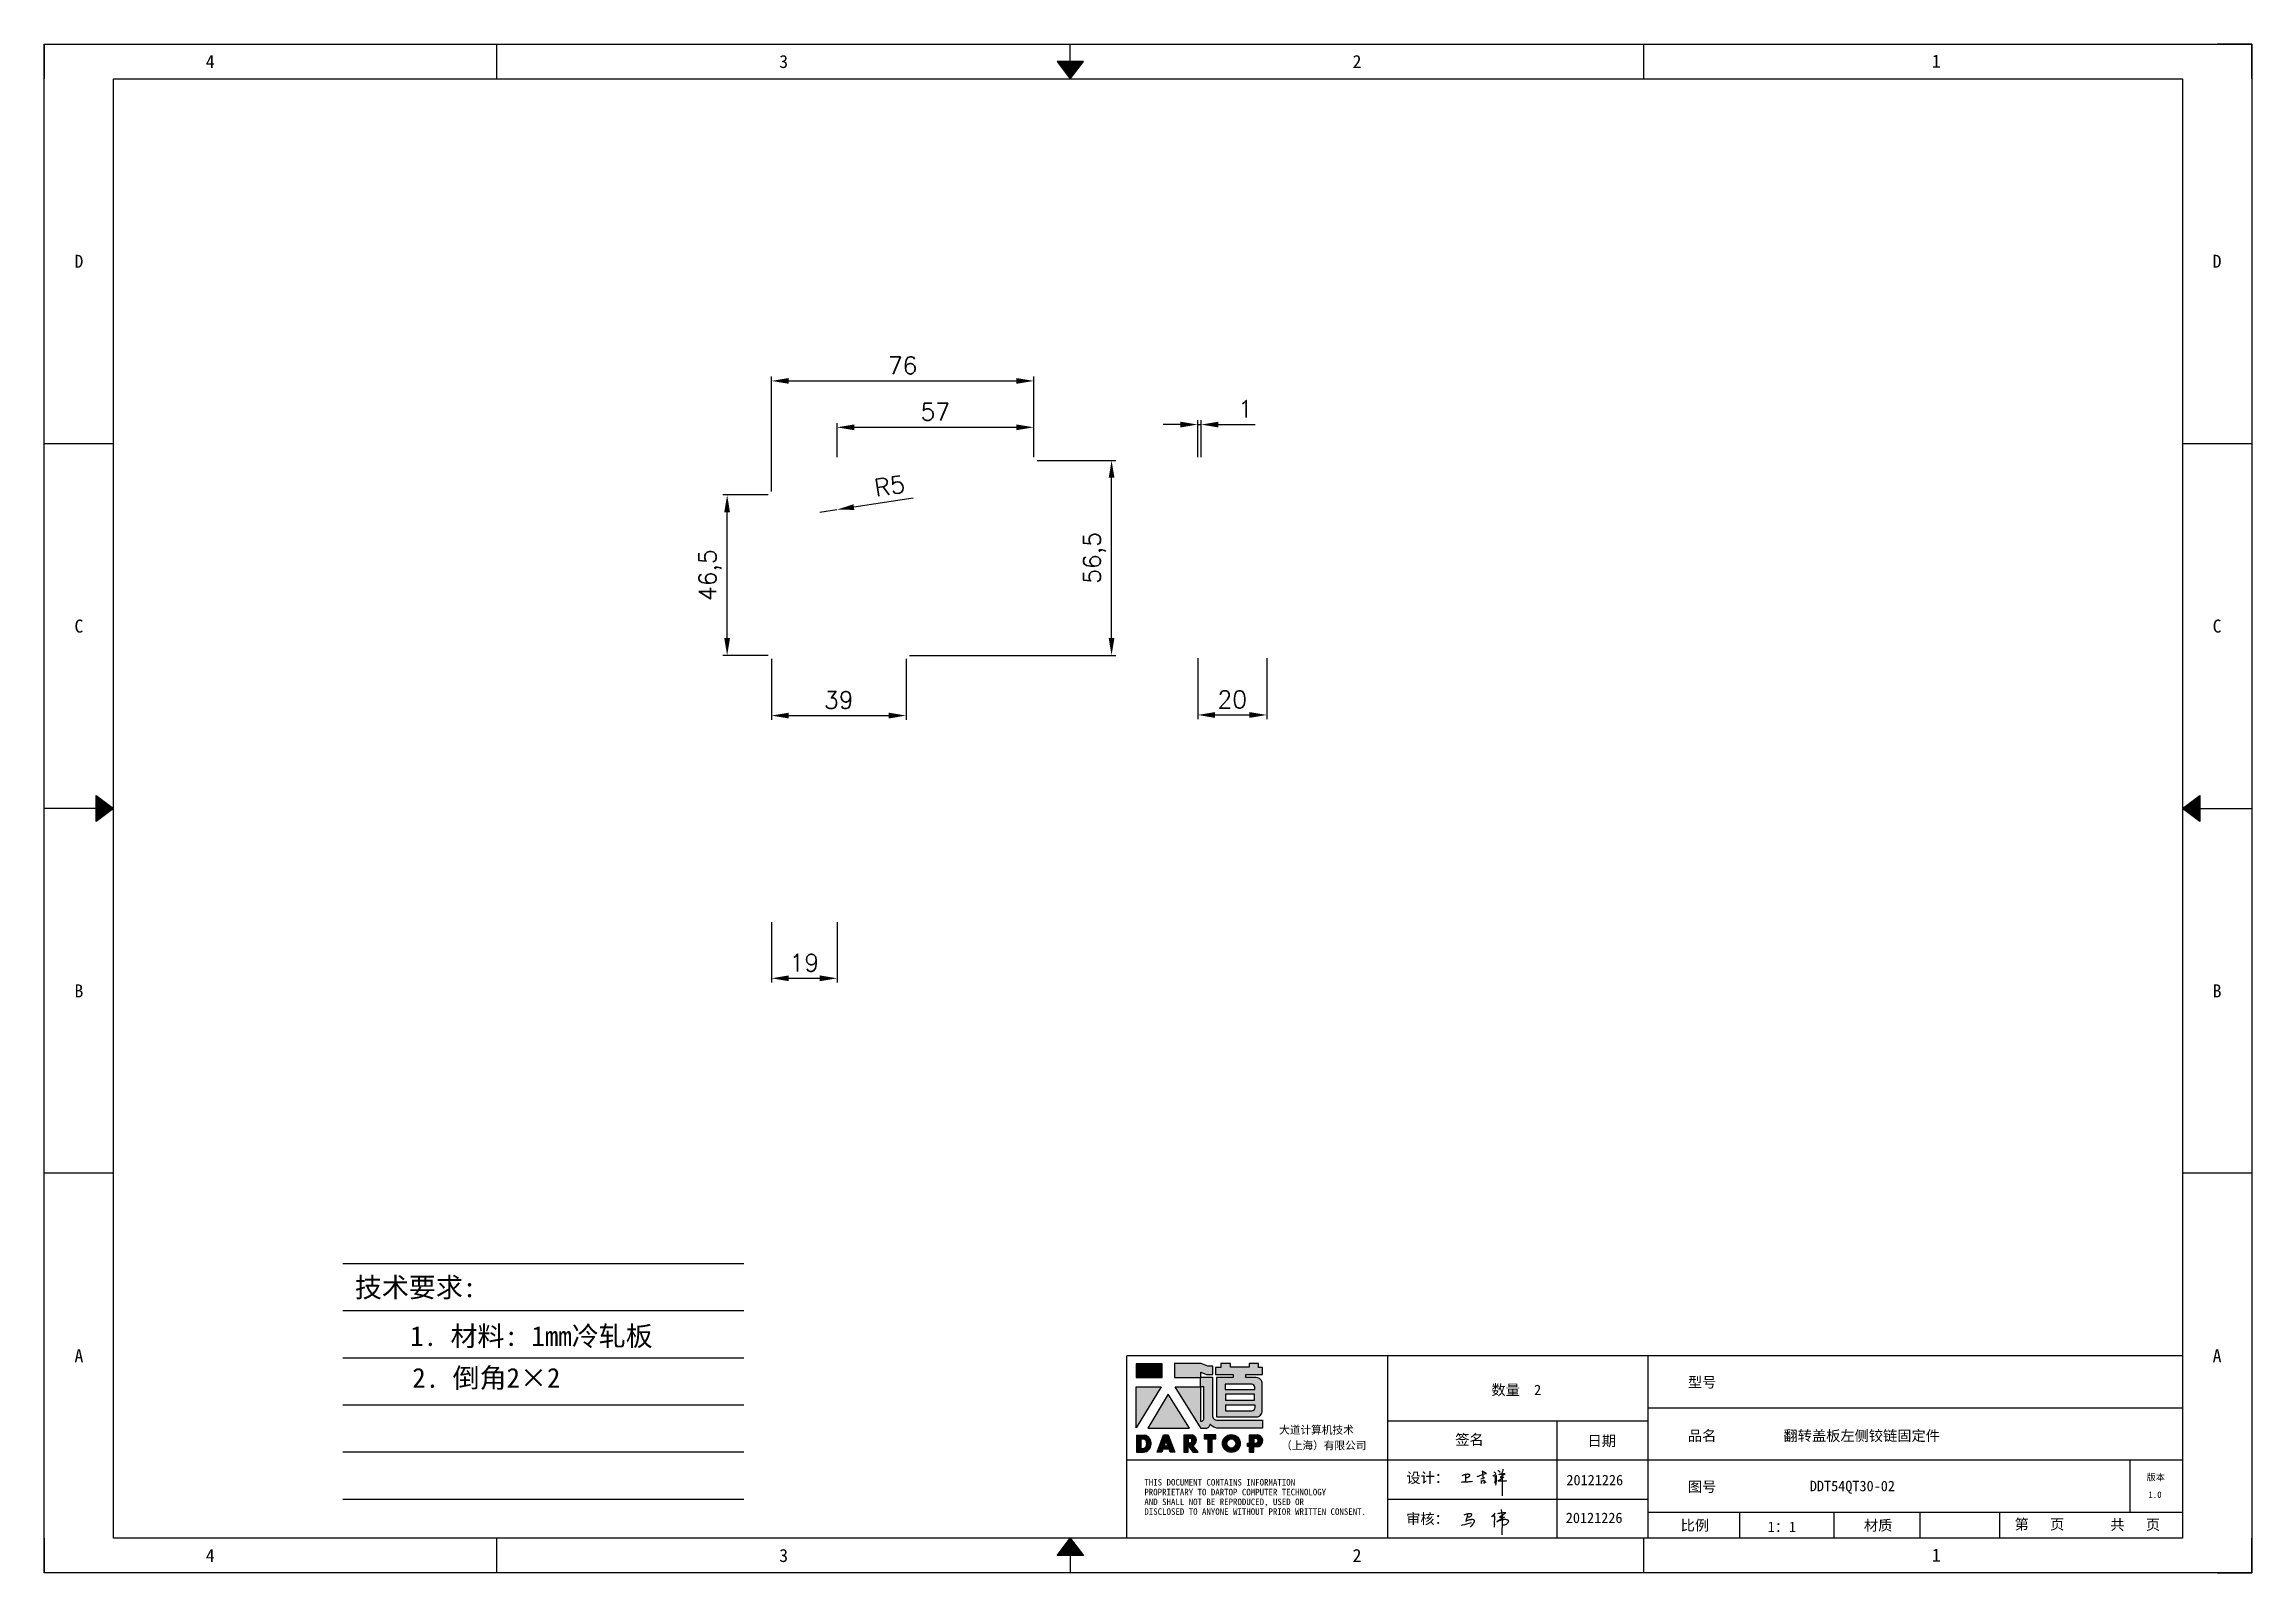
# Model space of a CAD drawing. Header units: millimetres. Extents: x 25928 to 50356, y -44172 to 20163.
# Drawn here: x 34405 to 35045, y -24390 to -23947 of the extents above; entities that cross this region are included whole.
import ezdxf
from ezdxf.enums import TextEntityAlignment as Align

# ---------------------------------------------------------------- set-up
doc = ezdxf.new("R2010")
doc.units = ezdxf.units.MM
doc.linetypes.add('DOT', pattern=[0.25, 0, -0.25])
doc.layers.add('4', color=7, linetype='Continuous')
doc.layers.add('print', color=30, linetype='Continuous')
doc.layers.add('dim', color=2, linetype='Continuous', lineweight=9)
doc.styles.add('Dartop', font='')
doc.styles.add('HZ', font='')
doc.styles.add('hzHT', font='simhei.ttf')
doc.styles.get("Standard").update_dxf_attribs({"font": 'txt', "bigfont": 'gbcbig.shx'})
doc.styles.get('Dartop').set_extended_font_data('FangSong_GB2312')
doc.styles.get('HZ').set_extended_font_data('SimSun')
doc.dimstyles.new('small', dxfattribs={"dimtxt": 5, "dimasz": 5, "dimexe": 1.25, "dimexo": 1, "dimgap": 2, "dimtad": 1, "dimtxsty": 'Standard', "dimcen": 2.5, "dimadec": 0, "dimazin": 0, "dimtfac": 1, "dimtmove": 0, "dimatfit": 3, "dimfxl": 0, "dimarcsym": 0})

msp = doc.modelspace()

# ---------------------------------------------------------------- texts
at = {"color": 0}
for s, height, style, p in [('1', 3.777, 'Dartop', (34953.746, -23951.915)), ('4', 3.777, 'Dartop', (34453.46, -23952.035)), ('3', 3.777, 'Dartop', (34619.648, -23952.035)), ('2', 3.777, 'Dartop', (34785.836, -23952.035)), ('D', 3.777, 'Dartop', (34415.397, -24009.949)), ('D', 3.777, 'Dartop', (35035.118, -24009.949)), ('C', 3.777, 'Dartop', (34415.397, -24115.705)), ('C', 3.777, 'Dartop', (35035.118, -24115.705)), ('B', 3.777, 'Dartop', (34415.397, -24221.462)), ('B', 3.777, 'Dartop', (35035.118, -24221.462)), ('A', 3.777, 'Dartop', (34415.397, -24327.218)), ('A', 3.777, 'Dartop', (35035.118, -24327.218)), ('型号', 3.0216, 'hzHT', (34885.866, -24334.904)), ('数量  2', 3.0216, 'hzHT', (34832.013, -24337.122)), ('签名', 3.0216, 'hzHT', (34818.44, -24351.522)), ('日期', 3.0216, 'hzHT', (34856.78, -24351.894)), ('品名', 3.0216, 'hzHT', (34885.866, -24350.415)), ('翻转盖板左侧铰链固定件', 3.0216, 'hzHT', (34932.115, -24350.415)), ('20121226', 3.0216, 'hzHT', (34854.746, -24363.254)), ('图号', 3.0216, 'hzHT', (34885.866, -24365.184)), ('DDT54QT30-02', 3.0216, 'hzHT', (34929.415, -24364.987)), ('版本', 1.8885, 'hzHT', (35017.347, -24362.447)), ('1.0', 1.8885, 'Dartop', (35017.12, -24367.494)), ('20121226', 3.0216, 'hzHT', (34854.566, -24374.218)), ('比例', 3.0216, 'hzHT', (34883.759, -24376.397)), ('1：1', 3.0216, 'hzHT', (34908.991, -24376.824)), ('材质', 3.0216, 'hzHT', (34936.884, -24376.397)), ('第   页', 3.0216, 'hzHT', (34983.626, -24376.084)), ('共   页', 3.0216, 'hzHT', (35011.382, -24376.194)), ('4', 3.777, 'Dartop', (34453.46, -24385.132)), ('3', 3.777, 'Dartop', (34619.648, -24385.132)), ('2', 3.777, 'Dartop', (34785.836, -24385.132)), ('1', 3.777, 'Dartop', (34953.746, -24385.012))]:
    msp.add_text(s, height=height, dxfattribs=dict(at, style=style)).set_placement(p, align=Align.MIDDLE_CENTER)
at = {"style": 'HZ'}
for s, p in [('技术要求:', (34512.982, -24307.398)), ('     1. 材料: 1mm冷轧板  ', (34540.699, -24321.52)), ('2. 倒角2×2         ', (34551.028, -24333.639))]:
    msp.add_text(s, height=5.733, dxfattribs=at).set_placement(p, align=Align.MIDDLE_CENTER)
at = {"color": 0, "style": 'hzHT'}
for s, height, p in [('THIS DOCUMENT CONTAINS INFORMATION', 1.8885, (34724.208, -24364.855)), ('PROPRIETARY TO DARTOP COMPUTER TECHNOLOGY', 1.8885, (34724.208, -24367.688)), ('设计：', 3.0216, (34800.135, -24364.111)), ('AND SHALL NOT BE REPRODUCED, USED OR', 1.8885, (34724.208, -24370.521)), ('DISCLOSED TO ANYONE WITHOUT PRIOR WRITTEN CONSENT.', 1.8885, (34724.208, -24373.354)), ('审核：', 3.0216, (34800.09, -24376.01))]:
    msp.add_text(s, height=height, dxfattribs=at).set_placement(p)
at = {"layer": '4', "color": 0, "style": 'hzHT'}
for s, p in [('大道计算机技术', (34763.267, -24349.855)), ('（上海）有限公司', (34763.837, -24354.372))]:
    msp.add_text(s, height=2.2662, dxfattribs=at).set_placement(p)

# ---------------------------------------------------------------- blocks, each defined once
blk = doc.blocks.new('*D910')
at = {"layer": 'Defpoints', "color": 0}
for p in [(34692.14, -24044.63), (34692.14, -24067.7, -11.3), (34616.14, -24077.7, 7.7)]:
    blk.add_point(p, dxfattribs=at)
at = {"layer": 'dim', "color": 0, "lineweight": -2}
for p, q in [((34616.14, -24076.7), (34616.14, -24043.38)), ((34621.14, -24044.63), (34687.14, -24044.63)), ((34692.14, -24066.7), (34692.14, -24043.38))]:
    blk.add_line(p, q, dxfattribs=at)
at = {"layer": 'dim', "color": 0}
for points in [[(34621.14, -24043.8), (34621.14, -24045.47), (34616.14, -24044.63)], [(34687.14, -24043.8), (34687.14, -24045.47), (34692.14, -24044.63)]]:
    blk.add_solid(points, dxfattribs=at)
at = {"layer": 'dim', "color": 0, "insert": (34654.14, -24040.13), "char_height": 5, "attachment_point": 5}
blk.add_mtext('76', dxfattribs=at)
blk = doc.blocks.new('*D911')
at = {"layer": 'Defpoints', "color": 0}
for p in [(34692.14, -24067.7, -11.3), (34714.7, -24067.7), (34655.14, -24124.2, -11.3)]:
    blk.add_point(p, dxfattribs=at)
at = {"layer": 'dim', "color": 0, "lineweight": -2}
for p, q in [((34693.14, -24067.7), (34715.95, -24067.7)), ((34714.7, -24119.2), (34714.7, -24072.7)), ((34656.14, -24124.2), (34715.95, -24124.2))]:
    blk.add_line(p, q, dxfattribs=at)
at = {"layer": 'dim', "color": 0}
for points in [[(34713.87, -24072.7), (34715.53, -24072.7), (34714.7, -24067.7)], [(34713.87, -24119.2), (34715.53, -24119.2), (34714.7, -24124.2)]]:
    blk.add_solid(points, dxfattribs=at)
at = {"layer": 'dim', "color": 0, "insert": (34709.78, -24095.95), "char_height": 5, "attachment_point": 5, "rotation": 90}
blk.add_mtext('56,5', dxfattribs=at)
blk = doc.blocks.new('*D912')
at = {"layer": 'Defpoints', "color": 0}
for p in [(34616.14, -24124.2, 7.7), (34655.14, -24124.2, -11.3), (34655.14, -24141.64)]:
    blk.add_point(p, dxfattribs=at)
at = {"layer": 'dim', "color": 0, "lineweight": -2}
for p, q in [((34616.14, -24125.2), (34616.14, -24142.89)), ((34655.14, -24125.2), (34655.14, -24142.89)), ((34621.14, -24141.64), (34650.14, -24141.64))]:
    blk.add_line(p, q, dxfattribs=at)
at = {"layer": 'dim', "color": 0}
for points in [[(34621.14, -24140.81), (34621.14, -24142.48), (34616.14, -24141.64)], [(34650.14, -24140.81), (34650.14, -24142.48), (34655.14, -24141.64)]]:
    blk.add_solid(points, dxfattribs=at)
at = {"layer": 'dim', "color": 0, "insert": (34635.64, -24137.14), "char_height": 5, "attachment_point": 5}
blk.add_mtext('39', dxfattribs=at)
blk = doc.blocks.new('*D913')
at = {"layer": 'Defpoints', "color": 0}
for p in [(34603.28, -24077.7), (34616.14, -24077.7, 7.7), (34616.14, -24124.2, 7.7)]:
    blk.add_point(p, dxfattribs=at)
at = {"layer": 'dim', "color": 0, "lineweight": -2}
for p, q in [((34615.14, -24077.7), (34602.03, -24077.7)), ((34603.28, -24119.2), (34603.28, -24082.7)), ((34615.14, -24124.2), (34602.03, -24124.2))]:
    blk.add_line(p, q, dxfattribs=at)
at = {"layer": 'dim', "color": 0}
for points in [[(34602.44, -24082.7), (34604.11, -24082.7), (34603.28, -24077.7)], [(34602.44, -24119.2), (34604.11, -24119.2), (34603.28, -24124.2)]]:
    blk.add_solid(points, dxfattribs=at)
at = {"layer": 'dim', "color": 0, "insert": (34598.36, -24100.95), "char_height": 5, "attachment_point": 5, "rotation": 90}
blk.add_mtext('46,5', dxfattribs=at)
blk = doc.blocks.new('*D914')
at = {"layer": 'Defpoints', "color": 0}
for p in [(34692.14, -24058.08), (34635.14, -24067.7, -11.3), (34692.14, -24067.7, -11.3)]:
    blk.add_point(p, dxfattribs=at)
at = {"layer": 'dim', "color": 0, "lineweight": -2}
for p, q in [((34635.14, -24066.7), (34635.14, -24056.83)), ((34640.14, -24058.08), (34687.14, -24058.08)), ((34692.14, -24066.7), (34692.14, -24056.83))]:
    blk.add_line(p, q, dxfattribs=at)
at = {"layer": 'dim', "color": 0}
for points in [[(34640.14, -24057.25), (34640.14, -24058.92), (34635.14, -24058.08)], [(34687.14, -24057.25), (34687.14, -24058.92), (34692.14, -24058.08)]]:
    blk.add_solid(points, dxfattribs=at)
at = {"layer": 'dim', "color": 0, "insert": (34663.64, -24053.58), "char_height": 5, "attachment_point": 5}
blk.add_mtext('57', dxfattribs=at)
blk = doc.blocks.new('*D915')
at = {"layer": 'Defpoints', "color": 0}
for p in [(34630.14, -24082.7, 7.7), (34635.08, -24081.95, 7.7)]:
    blk.add_point(p, dxfattribs=at)
at = {"layer": 'dim', "color": 0, "lineweight": -2}
for p, q in [((34630.14, -24082.7), (34635.08, -24081.95)), ((34657.16, -24078.59), (34640.02, -24081.2))]:
    blk.add_line(p, q, dxfattribs=at)
at = {"layer": 'dim', "color": 0}
blk.add_solid([(34639.9, -24080.38), (34640.15, -24082.02), (34635.08, -24081.95)], dxfattribs=at)
at = {"layer": 'dim', "color": 0, "insert": (34650.39, -24075.07), "char_height": 5, "attachment_point": 5, "rotation": 8.65647}
blk.add_mtext('R5', dxfattribs=at)
blk = doc.blocks.new('*D916')
at = {"layer": 'Defpoints', "color": 0}
for p in [(34739.67, -24124.03, 357.73), (34759.67, -24124.03, 357.73), (34759.67, -24141.47)]:
    blk.add_point(p, dxfattribs=at)
at = {"layer": 'dim', "color": 0, "lineweight": -2}
for p, q in [((34739.67, -24125.03), (34739.67, -24142.72)), ((34759.67, -24125.03), (34759.67, -24142.72)), ((34744.67, -24141.47), (34754.67, -24141.47))]:
    blk.add_line(p, q, dxfattribs=at)
at = {"layer": 'dim', "color": 0}
for points in [[(34744.67, -24140.64), (34744.67, -24142.31), (34739.67, -24141.47)], [(34754.67, -24140.64), (34754.67, -24142.31), (34759.67, -24141.47)]]:
    blk.add_solid(points, dxfattribs=at)
at = {"layer": 'dim', "color": 0, "insert": (34749.67, -24136.97), "char_height": 5, "attachment_point": 5}
blk.add_mtext('20', dxfattribs=at)
blk = doc.blocks.new('*D918')
at = {"layer": 'Defpoints', "color": 0}
for p in [(34616.14, -24200.55, 8.82), (34635.14, -24200.55, 13.82), (34635.14, -24217.81)]:
    blk.add_point(p, dxfattribs=at)
at = {"layer": 'dim', "color": 0, "lineweight": -2}
for p, q in [((34616.14, -24201.55), (34616.14, -24219.06)), ((34635.14, -24201.55), (34635.14, -24219.06)), ((34621.14, -24217.81), (34630.14, -24217.81))]:
    blk.add_line(p, q, dxfattribs=at)
at = {"layer": 'dim', "color": 0}
for points in [[(34621.14, -24216.97), (34621.14, -24218.64), (34616.14, -24217.81)], [(34630.14, -24216.97), (34630.14, -24218.64), (34635.14, -24217.81)]]:
    blk.add_solid(points, dxfattribs=at)
at = {"layer": 'dim', "color": 0, "insert": (34625.64, -24213.31), "char_height": 5, "attachment_point": 5}
blk.add_mtext('19', dxfattribs=at)
blk = doc.blocks.new('*D935')
at = {"layer": 'Defpoints', "color": 0}
for p in [(34740.67, -24057.28), (34739.67, -24067.7, -707.27), (34740.67, -24067.7, 281.73)]:
    blk.add_point(p, dxfattribs=at)
at = {"layer": 'dim', "color": 0, "lineweight": -2}
for p, q in [((34734.67, -24057.28), (34729.67, -24057.28)), ((34739.67, -24066.7), (34739.67, -24056.03)), ((34739.67, -24057.28), (34740.67, -24057.28)), ((34740.67, -24066.7), (34740.67, -24056.03)), ((34745.67, -24057.28), (34756.33, -24057.28))]:
    blk.add_line(p, q, dxfattribs=at)
at = {"layer": 'dim', "color": 0}
for points in [[(34734.67, -24056.45), (34734.67, -24058.12), (34739.67, -24057.28)], [(34745.67, -24056.45), (34745.67, -24058.12), (34740.67, -24057.28)]]:
    blk.add_solid(points, dxfattribs=at)
at = {"layer": 'dim', "color": 0, "insert": (34753.5, -24052.78), "char_height": 5, "attachment_point": 5}
blk.add_mtext('1', dxfattribs=at)
blk = doc.blocks.new('*U862')
at = {"color": 254, "linetype": 'Continuous', "extrusion": (0, 0, -1)}
for points in [[(-17, 0.333), (-16.812, 0.25), (-17, 0.5)], [(-17, 0.333), (-17.188, 0.25), (-16.812, 0.25)], [(-17, 0.333), (-17, 0.5), (-17.188, 0.25)]]:
    blk.add_solid(points, dxfattribs=at)
blk = doc.blocks.new('*U861')
at = {"color": 254, "linetype": 'Continuous', "extrusion": (0, 0, -1)}
for points in [[(-33.167, 11), (-33, 11), (-33.25, 11.188)], [(-33.167, 11), (-33.25, 11.188), (-33.25, 10.812)], [(-33.167, 11), (-33.25, 10.812), (-33, 11)]]:
    blk.add_solid(points, dxfattribs=at)
blk = doc.blocks.new('*U863')
at = {"color": 254, "linetype": 'Continuous'}
for points in [[(17, 21.667), (17.188, 21.75), (16.812, 21.75)], [(17, 21.667), (16.812, 21.75), (17, 21.5)], [(17, 21.667), (17, 21.5), (17.188, 21.75)]]:
    blk.add_solid(points, dxfattribs=at)
blk = doc.blocks.new('*U860')
at = {"color": 254, "linetype": 'Continuous', "extrusion": (0, 0, -1)}
for points in [[(-0.833, 11), (-0.75, 10.812), (-0.75, 11.188)], [(-0.833, 11), (-0.75, 11.188), (-1, 11)], [(-0.833, 11), (-1, 11), (-0.75, 10.812)]]:
    blk.add_solid(points, dxfattribs=at)
blk = doc.blocks.new('dadao')
for p, q in [((48, 19.2), (44.9, 10.4)), ((44.9, 10.4), (51.2, 10.4)), ((51.2, 10.4), (48, 19.2))]:
    blk.add_line(p, q)
for points in [[(41.8, 121.6), (41.8, 143.7), (-0.4, 143.7), (-0.4, 121.6), (41.8, 121.6)], [(104.8, 122), (104.8, 130.3), (114.1, 126.3), (124.2, 126.3), (124.2, 139.6), (115.9, 139.6), (105.1, 143.9), (61.5, 143.9)], [(61.7, 144), (61.7, 121.3), (103.9, 121.3)], [(113.4, 38.7), (105.1, 38.7), (63, 106.5), (103.9, 106.5), (103.9, 120.9), (103.9, 121.3)], [(109.7, 53.6), (109.7, 106.2), (104.3, 106.2), (104.3, 50.4), (106.6, 50.4)], [(144.6, 94.4), (144.6, 84.8), (192, 84.8), (192, 94.1), (144.9, 94.1)], [(120.2, 45), (119.5, 45), (119.5, 44.6)], [(0, 28), (0, 0), (11.8, 0)], [(0.1, 28), (14, 28)], [(7.1, 21.8), (7.1, 6.1), (12, 6.1)], [(7.1, 21.8), (11.4, 21.8)], [(76.8, 28.2), (76.8, 0), (84.1, 0), (84.1, 11.1), (91.6, -0.1), (100.3, -0.1), (91.7, 11.1)], [(76.8, 28.2), (90.6, 28.2)], [(84, 22.7), (84, 15.3), (87.2, 15.3)], [(84, 22.7), (87.3, 22.7)], [(183.7, 0), (183.7, 9.6), (180.6, 9.6), (180.6, 14.9), (183.8, 14.9), (183.8, 28.1), (196.1, 28.1), (196.5, 28.1)], [(183.7, 0), (190.9, 0), (190.9, 9.6), (198.8, 9.6)], [(194.9, 22.3), (190.8, 22.3), (190.8, 15), (194.4, 15)]]:
    blk.add_lwpolyline(points)
blk.add_lwpolyline([(137.1, 144.2), (137.1, 137.9), (128.3, 137.9), (128.3, 126.5), (157.3, 126.5), (157.3, 121.5), (130.3, 121.5), (130.3, 57.5), (194.4, 57.5, 0.414214), (204.4, 67.5), (204.4, 111.3, 0.414214), (194.4, 121.3), (177.5, 121.3), (177.5, 126.3), (204.7, 126.3), (204.7, 137.7), (198.2, 137.7), (198.2, 143.9), (183.3, 143.9), (183.3, 138), (153, 138), (153, 144.2), (137.1, 144.2)], format="xyb", close=True)
for points in [[(104.8, 122), (123.4, 122), (123.4, 60, 0.414214), (131.4, 52), (204.8, 52), (204.8, 39.1), (131.7, 39.1)], [(144.3, 110.8), (144.3, 101.8), (192.3, 101.8), (192.3, 105.5, 0.414214), (187.3, 110.5), (144.3, 110.5)], [(144.6, 77), (144.6, 67.5), (187.6, 67.5, 0.414214), (192.6, 72.5), (192.6, 76.4), (144.6, 76.4)]]:
    blk.add_lwpolyline(points, format="xyb")
for points in [[(-0.3, 106.2), (40.4, 106.2), (-0.3, 39.7), (-0.3, 106.2)], [(51.7, 94.1), (18.4, 39.3), (86.2, 39.3)], [(43.8, 28.2), (51.8, 28.2), (62.6, -0.1), (55, -0.1), (53.2, 5), (42.9, 5), (41.1, 0), (33.6, 0)], [(110, 28.1), (110, 21.9), (116, 21.9), (116, -0.1), (123.2, -0.1), (123.2, 22), (129.2, 22), (129.2, 28.1), (110, 28.1)]]:
    blk.add_lwpolyline(points, close=True)
for radius in [14.5, 7.44]:
    blk.add_circle((154.2, 14.2), radius)
for centre, radius, start, end in [((99.2, 60.7), 12.6, 305.6399, 325.969), ((111.6, 46.7), 8.19, 282.9811, 347.6627), ((136, 61.7), 22.9, 226.7358, 259.3209), ((8.5, 13.9), 8.49, 294.2143, 69.7177), ((9.6, 14.2), 14.4, 278.6604, 72.3203), ((86.4, 19), 3.8, 282.527, 76.7196), ((88.6, 19.4), 8.95, 290.6073, 77.2124), ((193.7, 18.7), 3.8, 280.9891, 72.5513), ((195.7, 18.6), 9.51, 288.8959, 85.2442)]:
    blk.add_arc(centre, radius, start, end)
blk = doc.blocks.new('h')
for p, q in [((20768.1, -2360.9), (20773, -2359.1)), ((20769.5, -2366.9), (20769.8, -2370.6)), ((20769.8, -2370.6), (20770.9, -2378)), ((20770.9, -2378), (20771.5, -2370.6)), ((20772.4, -2369.3), (20774.9, -2367.8)), ((20773, -2359.1), (20784.1, -2355.2)), ((20773.3, -2331.8), (20775.3, -2338.7)), ((20789.1, -2340.9), (20773.5, -2331.9)), ((20775.3, -2338.7), (20775.6, -2351.2)), ((20775.6, -2351.2), (20775.5, -2357.3)), ((20782.2, -2369.2), (20780, -2377.1)), ((20780, -2377.1), (20788.3, -2371.3)), ((20780.1, -2366.4), (20780.8, -2366.4)), ((20781.9, -2367.4), (20782.2, -2369.2)), ((20845.7, -2343.5), (20848.4, -2353)), ((20848.9, -2370.3), (20847.9, -2424)), ((20848.4, -2353), (20848.9, -2370.3))]:
    blk.add_line(p, q)
for points in [[(20696.6, -2372.4, 0.002073), (20710.6, -2371.9, 0.016137), (20719.6, -2371.3, 0.008314), (20736.9, -2369.3)], [(20699.1, -2348.2, -0.029745), (20704.6, -2345.4, -0.046842), (20708.4, -2344.2, -0.00919), (20714.3, -2343, -0.018517), (20717.2, -2342.5, -0.037841), (20720.3, -2342.4, -0.039541), (20723.2, -2342.8, -0.149785), (20726, -2344.3, -0.204935), (20726.9, -2346.6, -0.074872), (20726.5, -2348.3, -0.061615), (20725.6, -2350.3, -0.034204), (20723.8, -2352.6, -0.045776), (20722.3, -2354.1, -0.054985), (20720.4, -2355.3, -0.036348), (20717.3, -2356.5, -0.067752), (20715.7, -2356.8, -0.043553), (20713.2, -2356.7)], [(20755, -2351.9, -0.024077), (20759.9, -2350.1, -0.013147), (20768.7, -2346.5, -0.00522), (20775.4, -2344.1, -0.018517), (20777.3, -2343.4, -0.008274), (20786.3, -2341, -0.039541), (20788.3, -2340.8, -0.079216), (20789.4, -2341, -0.204935)], [(20813.5, -2350.1, 0.007348), (20815.9, -2348.7, 0.008421), (20818, -2347.3, 0.009459), (20819.7, -2346.2, -0.016325), (20820.7, -2345.5, -0.173771), (20821.8, -2345.3, -0.085159), (20823.9, -2346, -0.125883), (20826, -2347.9, -0.160659), (20826.6, -2350.1, -0.010447), (20826.5, -2352.3, -0.008247), (20826.2, -2355.1, -0.002698), (20825.3, -2374, 0.001562), (20823.9, -2383.7, 0.016137)], [(20816.8, -2335, -0.053561), (20819.6, -2336.1, -0.075272), (20821.3, -2337.3, -0.005295), (20822.5, -2338.5, -0.009337), (20823.1, -2339.1, -0.026146), (20823.7, -2339.8, -0.016644), (20824.5, -2340.9)], [(20832.1, -2329.2, -0.053561), (20834.9, -2330.3, -0.075272), (20836.7, -2331.5, -0.005295), (20837.8, -2332.6, -0.009337), (20838.5, -2333.3, -0.026146), (20839, -2334, -0.016644), (20839.8, -2335.1)], [(20836, -2343.7, -0.02797), (20842.1, -2342.6, -0.048868), (20845.6, -2342.2, -0.00919), (20851.1, -2341.4, -0.018517), (20853.9, -2341.1, -0.037841), (20856.7, -2341.2, -0.039541), (20859.4, -2341.6, -0.018282), (20840.6, -2354.7, -0.000937)], [(20847.6, -2340.2, 0.021784), (20849.6, -2335.9, 0.028296), (20850.8, -2332.4, 0.008136), (20851.9, -2328.2, 0.028913), (20852.2, -2327, 0.08193), (20852.1, -2325.9, 0.075058), (20851.7, -2324.7, 0.275043)]]:
    blk.add_lwpolyline(points, format="xyb")
for points in [[(20711.3, -2343.5), (20711.3, -2343.5), (20711.5, -2355.8), (20710.7, -2368), (20710.6, -2371.9)], [(20821.5, -2350.6), (20822.4, -2359.2), (20822.2, -2364.9), (20821.7, -2369), (20821.3, -2376.3), (20823.6, -2368.5), (20827.2, -2366.3), (20829.5, -2366.3)], [(20840.6, -2354.7), (20850, -2354.7), (20855, -2354.3), (20845.9, -2361.1), (20840.5, -2364), (20833, -2367.5), (20863.2, -2367.4), (20865.9, -2367.3)]]:
    blk.add_lwpolyline(points)
for centre, radius, start, end in [((20773.7, -2371.2), 2.3, 121.9907, 163.60158), ((20787.5, -2406), 40.3, 100.61827, 108.24823), ((20780.8, -2367.6), 1.15, 9.4675, 90)]:
    blk.add_arc(centre, radius, start, end)

# ---------------------------------------------------------------- dimensions: what is measured, and where the dimension line sits
at = {"layer": 'dim'}
for base, p1, p2, angle, picture, middle in [((34692.139, -24044.633), (34616.139, -24077.705, 7.695), (34692.139, -24067.705, -11.305), 180, '*D910', (34654.139, -24040.133)), ((34692.139, -24058.082), (34635.139, -24067.705, -11.305), (34692.139, -24067.705, -11.305), 180, '*D914', (34663.639, -24053.582)), ((34740.666, -24057.282), (34739.666, -24067.705, -707.274), (34740.666, -24067.705, 281.726), 180, '*D935', (34753.499, -24052.782)), ((34714.7, -24067.705), (34655.139, -24124.205, -11.305), (34692.139, -24067.705, -11.305), 90, '*D911', (34709.783, -24095.955)), ((34603.278, -24077.705), (34616.139, -24124.205, 7.695), (34616.139, -24077.705, 7.695), 270, '*D913', (34598.361, -24100.955))]:
    dim = msp.add_linear_dim(base=base, p1=p1, p2=p2, angle=angle, dimstyle='small', override={"dimpost": '\\X'}, dxfattribs=at)
    dim.commit()
    dim.dimension.update_dxf_attribs({"geometry": picture, "text_midpoint": middle})
dim = msp.add_radius_dim(center=(34630.139, -24082.705, 7.695), mpoint=(34635.082, -24081.952, 7.695), dimstyle='small', override={"dimpost": '\\X'}, dxfattribs=at)
dim.commit()
dim.dimension.update_dxf_attribs({"geometry": '*D915', "text_midpoint": (34650.387, -24075.07)})
for base, p1, p2, picture, middle in [((34655.139, -24141.644), (34616.139, -24124.205, 7.695), (34655.139, -24124.205, -11.305), '*D912', (34635.639, -24137.144)), ((34759.666, -24141.472), (34739.666, -24124.026, 357.726), (34759.666, -24124.026, 357.726), '*D916', (34749.666, -24136.972)), ((34635.139, -24217.805), (34616.139, -24200.554, 8.816), (34635.139, -24200.554, 13.816), '*D918', (34625.639, -24213.305))]:
    dim = msp.add_linear_dim(base=base, p1=p1, p2=p2, dimstyle='small', override={"dimpost": '\\X'}, dxfattribs=at)
    dim.commit()
    dim.dimension.update_dxf_attribs({"geometry": picture, "text_midpoint": middle})

# ---------------------------------------------------------------- hatches: boundary and pattern name
for points in [[(34729.35, -24329.557), (34721.816, -24329.557), (34721.816, -24333.493), (34729.35, -24333.493)], [(34729.107, -24336.247), (34721.836, -24336.247), (34721.836, -24348.118)], [(34731.123, -24338.401), (34725.179, -24348.197), (34737.282, -24348.197)], [(34744.967, -24350.202), (34741.527, -24350.202), (34741.527, -24351.293), (34742.6, -24351.293), (34742.6, -24355.225), (34743.885, -24355.225), (34743.885, -24351.29), (34744.967, -24351.29)]]:
    msp.add_hatch(color=0).paths.add_polyline_path(points)
h = msp.add_hatch(color=0)
h.paths.add_polyline_path([(34740.608, -24331.949), (34742.271, -24332.667), (34744.068, -24332.667), (34744.068, -24330.288), (34742.585, -24330.288), (34740.653, -24329.525), (34732.909, -24329.525), (34732.909, -24333.549), (34740.444, -24333.549), (34740.444, -24333.63), (34740.444, -24336.202), (34733.138, -24336.202), (34740.652, -24348.296), (34742.141, -24348.296, 0.2793748), (34743.227, -24347.239), (34743.227, -24347.184), (34743.358, -24347.184, 0.1431454), (34745.407, -24348.226), (34758.465, -24348.226), (34758.465, -24345.933), (34745.351, -24345.933, -0.4142136), (34743.923, -24344.504), (34743.923, -24333.421), (34740.608, -24333.421)])
h.paths.add_polyline_path([(34740.52, -24336.253), (34741.477, -24336.253), (34741.477, -24345.64, -0.0889357), (34740.922, -24346.211), (34740.516, -24346.211)], flags=16)
h = msp.add_hatch(color=0)
h.paths.add_polyline_path([(34758.443, -24330.621), (34757.281, -24330.621), (34757.281, -24329.516), (34754.625, -24329.516), (34754.625, -24330.566), (34749.203, -24330.566), (34749.203, -24329.461), (34746.364, -24329.461), (34746.364, -24330.586), (34744.795, -24330.586), (34744.795, -24332.624), (34749.973, -24332.624), (34749.973, -24333.525), (34745.148, -24333.525), (34745.148, -24344.935), (34756.602, -24344.935, 0.4142136), (34758.387, -24343.149), (34758.387, -24335.336, 0.4142136), (34756.602, -24333.55), (34753.574, -24333.55), (34753.574, -24332.666), (34758.443, -24332.666)])
h.paths.add_polyline_path([(34755.337, -24335.484, -0.4142136), (34756.23, -24336.377), (34756.23, -24337.032), (34747.654, -24337.032), (34747.654, -24335.484)], flags=16)
h.paths.add_polyline_path([(34756.174, -24338.414), (34756.174, -24340.072), (34747.71, -24340.072), (34747.71, -24338.414)], flags=16)
h.paths.add_polyline_path([(34756.285, -24341.564), (34756.285, -24342.274, -0.4142136), (34755.392, -24343.166), (34747.71, -24343.166), (34747.71, -24341.564)], flags=16)
h = msp.add_hatch(color=0)
h.paths.add_polyline_path([(34724.384, -24350.22), (34721.889, -24350.22), (34721.889, -24355.21), (34723.99, -24355.21, 0.7930159)])
h.paths.add_polyline_path([(34724.027, -24354.118), (34723.155, -24354.118), (34723.155, -24351.313), (34723.931, -24351.313, -0.6713609)], flags=16)
h = msp.add_hatch(color=0)
h.paths.add_polyline_path([(34731.141, -24350.179), (34729.718, -24350.179), (34727.887, -24355.216), (34729.236, -24355.216), (34729.553, -24354.323), (34731.38, -24354.323), (34731.704, -24355.227), (34733.063, -24355.227)])
h.paths.add_polyline_path([(34731.03, -24353.361), (34729.899, -24353.361), (34730.454, -24351.778)], flags=16)
h = msp.add_hatch(color=0)
h.paths.add_polyline_path([(34738.061, -24350.182), (34735.608, -24350.182), (34735.608, -24355.219), (34736.904, -24355.219), (34736.904, -24353.222), (34738.236, -24355.237), (34739.803, -24355.237), (34738.269, -24353.235, 0.7440549)])
h.paths.add_polyline_path([(34736.892, -24352.477), (34736.892, -24351.154), (34737.472, -24351.154, -0.796809), (34737.463, -24352.477)], flags=16)
h = msp.add_hatch(color=0)
h.paths.add_polyline_path([(34746.836, -24352.682, 1), (34752.008, -24352.682, 1)])
h.paths.add_polyline_path([(34750.751, -24352.682, -1), (34748.094, -24352.682, -1)], flags=16)
h = msp.add_hatch(color=0)
h.paths.add_polyline_path([(34756.968, -24350.194), (34756.894, -24350.194), (34754.707, -24350.194), (34754.707, -24352.545), (34754.127, -24352.545), (34754.127, -24353.499), (34754.698, -24353.499), (34754.698, -24355.21), (34755.974, -24355.21), (34755.974, -24353.492), (34757.377, -24353.492, 0.8123038)])
h.paths.add_polyline_path([(34755.955, -24352.538), (34755.955, -24351.223), (34756.682, -24351.223, -0.7782134), (34756.608, -24352.538)], flags=16)

# ---------------------------------------------------------------- linework, layer by layer
at = {"color": 0, "linetype": 'DOT'}
for p, q in [((34405.325, -23946.999), (35035.118, -23946.999)), ((34405.325, -24380.096), (34405.325, -23957.071)), ((35045.19, -23957.071), (35045.19, -24380.096)), ((35035.118, -24390.168), (34405.325, -24390.168))]:
    msp.add_line(p, q, dxfattribs=at)
at = {"color": 0}
for p, q in [((34405.325, -23946.999), (34405.325, -23957.071)), ((34536.554, -23957.071), (34536.554, -23946.999)), ((34702.742, -23952.035), (34702.742, -23946.999)), ((34868.93, -23957.071), (34868.93, -23946.999)), ((35045.19, -23946.999), (35035.118, -23946.999)), ((35045.19, -23957.071), (35045.19, -23946.999)), ((34425.469, -24380.096), (34425.469, -23957.071)), ((34425.469, -23957.071), (35025.046, -23957.071)), ((35025.046, -23957.071), (35025.046, -24380.096)), ((34425.469, -24062.827), (34405.325, -24062.827)), ((35045.19, -24062.827), (35025.046, -24062.827)), ((34420.433, -24168.583), (34405.325, -24168.583)), ((35030.082, -24168.583), (35045.19, -24168.583)), ((34425.469, -24274.34), (34405.325, -24274.34)), ((35045.19, -24274.34), (35025.046, -24274.34)), ((35025.046, -24327.218), (34719.109, -24327.218)), ((34719.109, -24380.096), (34719.109, -24327.218)), ((34794.649, -24327.218), (34794.649, -24380.096)), ((34870.189, -24380.096), (34870.189, -24327.218)), ((34794.649, -24346.103), (34870.189, -24346.103)), ((34843.75, -24346.103), (34843.75, -24380.096)), ((34870.189, -24342.326), (35025.046, -24342.326)), ((34719.109, -24357.434), (34794.649, -24357.434)), ((34794.649, -24357.434), (35025.046, -24357.434)), ((35009.938, -24372.542), (35009.938, -24357.434)), ((34794.649, -24368.765), (34870.189, -24368.765)), ((34870.189, -24372.542), (35025.046, -24372.542)), ((34896.766, -24380.096), (34896.766, -24372.542)), ((34924.155, -24380.096), (34924.155, -24372.542)), ((34949.055, -24380.096), (34949.055, -24372.542)), ((34972.168, -24380.096), (34972.168, -24372.542)), ((34405.325, -24380.096), (34405.325, -24390.168)), ((35025.046, -24380.096), (34425.469, -24380.096)), ((34536.554, -24390.168), (34536.554, -24380.096)), ((34702.742, -24385.132), (34702.742, -24390.168)), ((34868.93, -24390.168), (34868.93, -24380.096)), ((35045.19, -24390.168), (35045.19, -24380.096)), ((35035.118, -24390.168), (35045.19, -24390.168))]:
    msp.add_line(p, q, dxfattribs=at)
for p, q in [((34827.659, -24371.803), (34827.875, -24373.614)), ((34827.09, -24374.929), (34826.348, -24375.331)), ((34827.625, -24374.644), (34827.09, -24374.929)), ((34827.121, -24374.043), (34828.065, -24374.043)), ((34828.568, -24373.997), (34827.625, -24374.644)), ((34827.911, -24374.95), (34827.83, -24379.11)), ((34827.875, -24373.614), (34827.911, -24374.95)), ((34828.065, -24374.043), (34828.568, -24373.997))]:
    msp.add_line(p, q)
for points in [[(34702.742, -23957.071), (34706.519, -23952.035), (34698.965, -23952.035), (34702.742, -23957.071)], [(34425.469, -24168.583), (34420.433, -24172.36), (34420.433, -24164.806), (34425.469, -24168.583)], [(35025.046, -24168.583), (35030.082, -24164.806), (35030.082, -24172.36), (35025.046, -24168.583)], [(34702.742, -24380.096), (34706.519, -24385.132), (34698.965, -24385.132), (34702.742, -24380.096)]]:
    msp.add_lwpolyline(points, close=True, dxfattribs=at)
for points in [[(34816.915, -24373.39, -0.029745), (34817.347, -24373.174, -0.0468422), (34817.639, -24373.08, -0.0091902), (34818.095, -24372.987, -0.0185172), (34818.324, -24372.954, -0.0378406), (34818.56, -24372.947, -0.0395413), (34818.784, -24372.975, -0.1497852), (34819.003, -24373.094, -0.2049352), (34819.07, -24373.268, -0.0748717), (34819.045, -24373.405, -0.0616146), (34818.97, -24373.556, -0.0342039), (34818.835, -24373.734, -0.0457759), (34818.714, -24373.85, -0.054985), (34818.568, -24373.942, -0.0363479), (34818.326, -24374.038, -0.0677521), (34818.205, -24374.059, -0.0435534), (34818.014, -24374.049)], [(34826.348, -24375.331, -0.029745), (34827.022, -24374.993, -0.0468422), (34827.478, -24374.847, -0.0091902), (34828.19, -24374.703, -0.0185172), (34828.546, -24374.651, -0.0378406), (34828.915, -24374.64, -0.0395413), (34829.264, -24374.683, -0.1497852), (34829.606, -24374.87, -0.2049352), (34829.711, -24375.14, -0.0748717), (34829.671, -24375.354, -0.0616146), (34829.555, -24375.59, -0.0342039), (34829.344, -24375.868, -0.0457759), (34829.155, -24376.048, -0.054985), (34828.927, -24376.192, -0.0363479), (34828.549, -24376.342, -0.0677521), (34828.36, -24376.375, -0.0435534), (34828.062, -24376.359)], [(34826.658, -24372.93, -0.0279703), (34827.268, -24372.817, -0.0488679), (34827.622, -24372.779, -0.0091902), (34828.178, -24372.697, -0.0185172), (34828.456, -24372.671, -0.0378406), (34828.741, -24372.677, -0.0395413), (34829.01, -24372.725, -0.0182819), (34827.121, -24374.043, -0.0009369)]]:
    msp.add_lwpolyline(points, format="xyb")
msp.add_lwpolyline([(34817.867, -24373.031), (34817.867, -24373.031), (34817.722, -24373.916), (34817.485, -24374.749), (34817.329, -24375.259)])
for centre, radius, start, end in [((34815.81, -24374.795), 1.596, 281.076982, 291.212632), ((34780.71, -24232.32), 148.319, 283.91895, 284.971512), ((34819.769, -24379.481), 4.876, 113.202449, 120.017497), ((34818.624, -24376.812), 1.971, 102.47486, 113.202449), ((34821.481, -24389.723), 15.195, 100.36867, 102.47486), ((34818.307, -24375.543), 1.257, 283.816254, 294.030509), ((34819.42, -24378.46), 3.745, 96.125337, 100.36867), ((34818.575, -24376.165), 0.58, 294.836428, 309.901134), ((34810.843, -24369.031), 11.096, 316.919563, 320.58866), ((34819.22, -24376.6), 1.875, 87.457037, 96.125337), ((34819.227, -24376.443), 1.717, 78.399567, 87.457037), ((34817.13, -24374.421), 2.821, 324.094808, 331.378357), ((34819.47, -24375.262), 0.511, 44.324655, 78.399567), ((34819.32, -24375.528), 0.377, 319.573073, 337.48549), ((34818.282, -24374.699), 1.694, 324.910666, 333.348429), ((34819.106, -24375.006), 0.825, 326.76781, 340.871018), ((34819.633, -24375.103), 0.284, 357.998393, 44.324655), ((34819.356, -24375.093), 0.561, 340.871018, 357.998393), ((34821.126, -24367.399), 7.458, 299.265464, 300.9495), ((34838.021, -24429.911), 57.583, 102.46592, 103.2053), ((34798.78, -24346.076), 38.128, 313.366132, 315.296084), ((34946.022, -24394.31), 121.7, 171.410173, 171.768083), ((34825.597, -24373.929), 0.244, 52.375745, 91.291159), ((34611.149, -24367.012), 214.732, 357.565664, 358.057278), ((34825.513, -24373.891), 0.279, 357.196828, 33.705179), ((34819.224, -24373.479), 6.583, 352.912546, 354.802684), ((34821.694, -24373.704), 4.103, 354.802684, 357.196828)]:
    msp.add_arc(centre, radius, start, end)
at = {"layer": 'Defpoints'}
for p, q in [((34491.869, -24300.509), (34608.128, -24300.509)), ((34491.869, -24314.159), (34608.128, -24314.159)), ((34491.869, -24314.159), (34608.128, -24314.159)), ((34491.869, -24327.809), (34608.128, -24327.809)), ((34491.869, -24341.459), (34608.128, -24341.459)), ((34491.869, -24355.109), (34608.128, -24355.109)), ((34491.869, -24368.759), (34608.128, -24368.759))]:
    msp.add_line(p, q, dxfattribs=at)
at = {"layer": 'print'}
msp.add_lwpolyline([(34405.325, -23946.999), (35045.19, -23946.999), (35045.19, -24390.168), (34405.325, -24390.168)], close=True, dxfattribs=at)

# ---------------------------------------------------------------- block references
at = {"color": 0, "linetype": 'Continuous', "xscale": 20.14402654906928, "yscale": 20.14402654921842, "zscale": 20.14402654921862}
for name, p in [('*U863', (34360.294, -24390.168)), ('*U860', (34405.325, -24390.168)), ('*U861', (34360.294, -24390.168)), ('*U862', (34360.294, -24390.168))]:
    msp.add_blockref(name, p, dxfattribs=at)
at = {"color": 0}
for name, p, xscale, yscale, zscale in [('dadao', (34721.889, -24355.21), 0.1785493262164481, 0.178549326230053, 0.1785493262317104), ('h', (33212.694, -24180.034), 0.07747410198493163, 0.07747410198530816, 0.07747410198528001)]:
    msp.add_blockref(name, p, dxfattribs=dict(at, xscale=xscale, yscale=yscale, zscale=zscale))

msp.set_redraw_order([(e.dxf.handle, doc.entitydb.next_handle()) for e in msp.query("TEXT MTEXT ATTDEF DIMENSION ARC_DIMENSION")])  # texts and dimensions are drawn at this point

doc.saveas('drawing.dxf')
